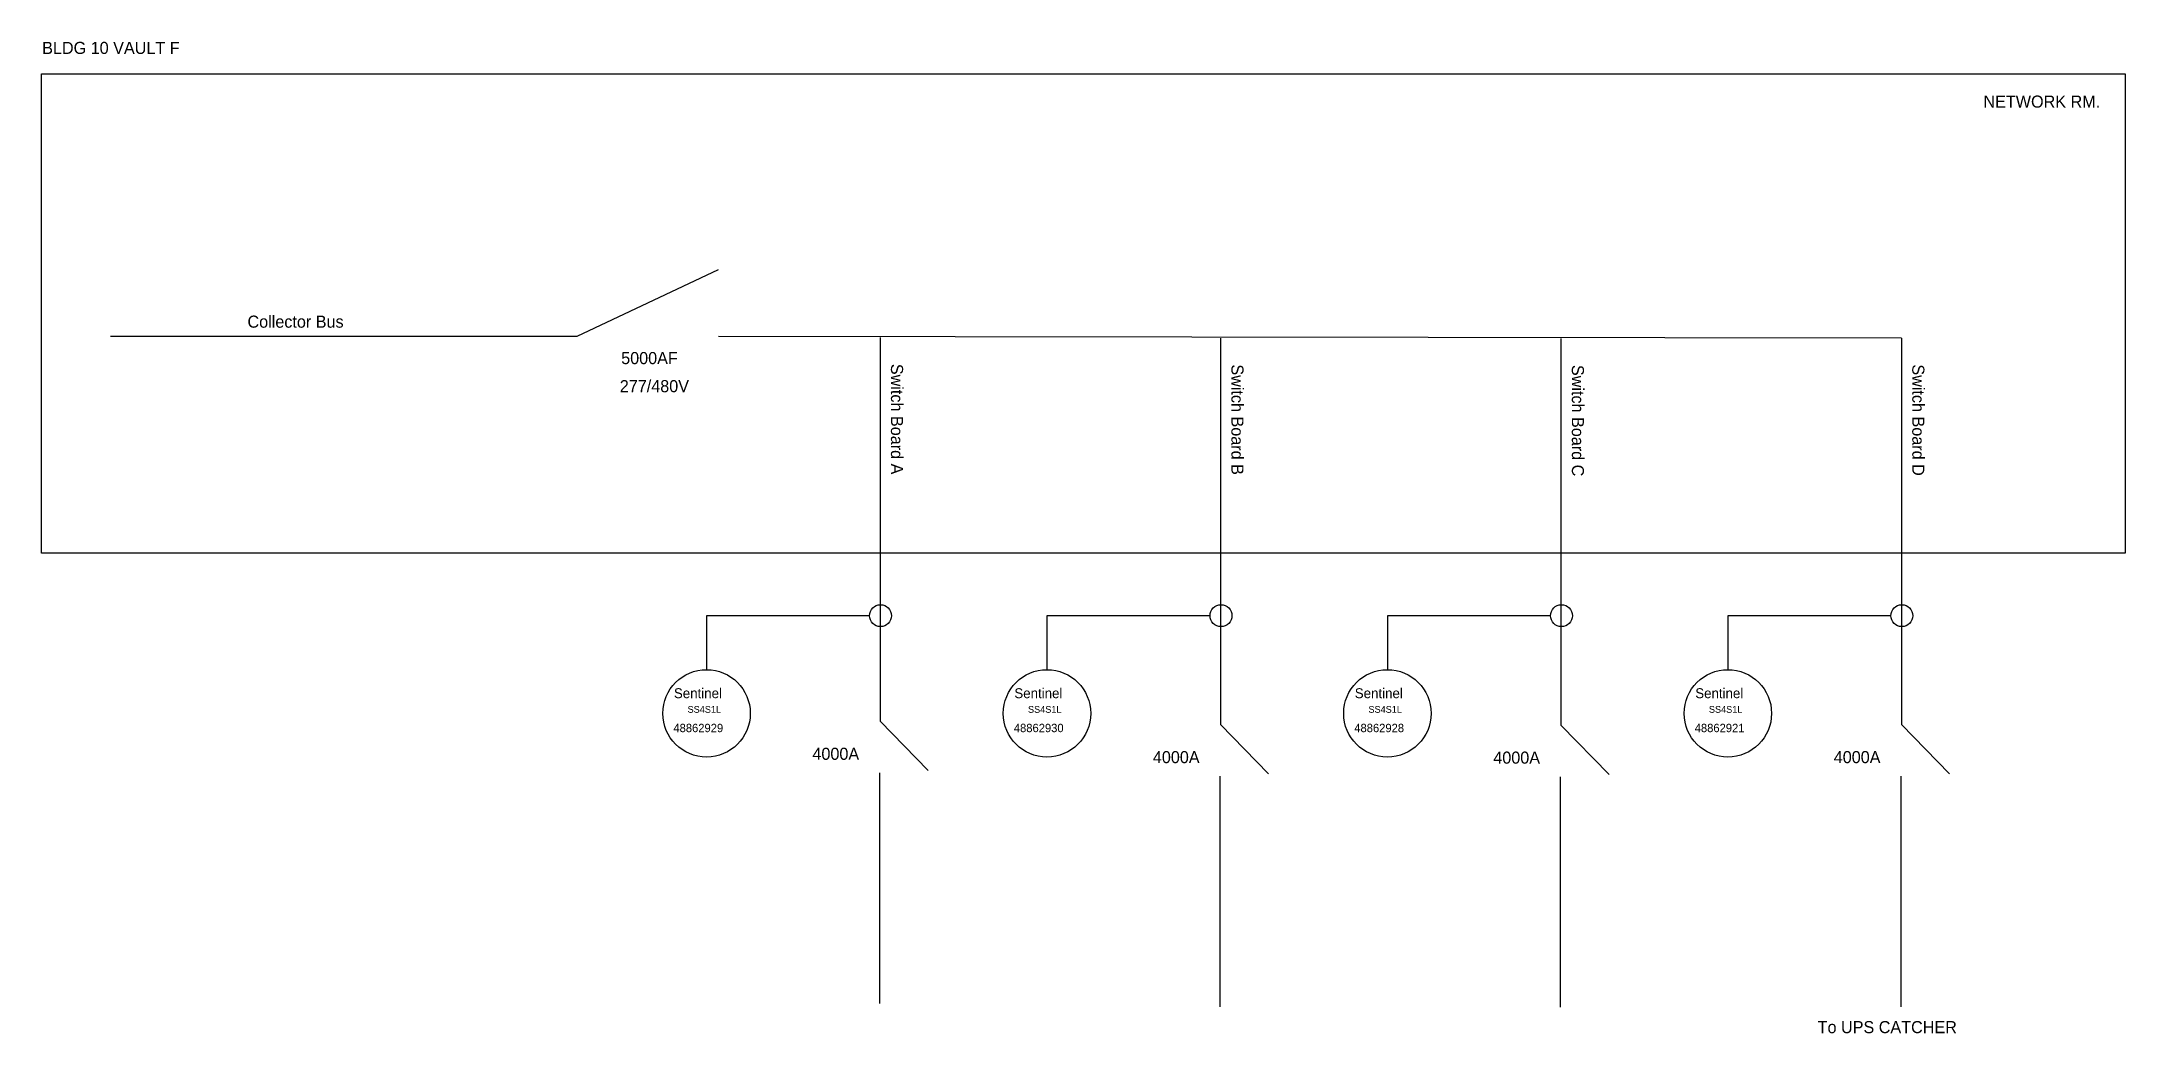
# Model space of a CAD drawing. Header units: inches. Extents: x 21 to 410, y 25 to 72.
# Drawn here: x 21.3 to 107.5, y 31.2 to 72.2 of the extents above; entities that cross this region are included whole.
import ezdxf

# ---------------------------------------------------------------- set-up
doc = ezdxf.new("R2010")
doc.units = ezdxf.units.IN
doc.header["$MEASUREMENT"] = 0

msp = doc.modelspace()

# ---------------------------------------------------------------- texts
at = {"attachment_point": 1}
for s, insert, char_height, width in [('BLDG 10 VAULT F', (21.342, 72.198), 0.5, 9.06324), ('NETWORK RM.', (101.629, 69.978), 0.5, 9.06324), ('Collector Bus', (29.833, 60.875), 0.5, 9.06324), ('5000AF', (45.289, 59.369), 0.5, 9.06324), ('277/480V', (45.231, 58.207), 0.5, 9.06324), ('Sentinel', (47.47, 45.462), 0.411, 7.44955), ('Sentinel', (61.55, 45.462), 0.411, 7.44955), ('Sentinel', (75.63, 45.462), 0.411, 7.44955), ('Sentinel', (89.71, 45.462), 0.411, 7.44955), ('48862929', (47.448, 43.991), 0.346, 6.27217), ('SS4S1L', (48.034, 44.728), 0.2822, 5.11598), ('48862930', (61.528, 43.991), 0.346, 6.27217), ('SS4S1L', (62.114, 44.728), 0.2822, 5.11598), ('48862928', (75.608, 43.991), 0.346, 6.27217), ('SS4S1L', (76.194, 44.728), 0.2822, 5.11598), ('48862921', (89.688, 43.991), 0.346, 6.27217), ('SS4S1L', (90.274, 44.728), 0.2822, 5.11598), ('4000A', (53.198, 43.001), 0.5, 9.06324), ('4000A', (67.278, 42.864), 0.5, 9.06324), ('4000A', (81.358, 42.842), 0.5, 9.06324), ('4000A', (95.438, 42.864), 0.5, 9.06324), ('To UPS CATCHER', (94.772, 31.695), 0.5, 9.06324)]:
    msp.add_mtext(s, dxfattribs=dict(at, insert=insert, char_height=char_height, width=width))
at = {"char_height": 0.5, "width": 9.06324, "attachment_point": 1, "rotation": 270}
for s, insert in [('Switch Board A', (56.946, 58.879)), ('Switch Board B', (71.026, 58.857)), ('Switch Board C', (85.106, 58.835)), ('Switch Board D', (99.186, 58.857))]:
    msp.add_mtext(s, dxfattribs=dict(at, insert=insert))

# ---------------------------------------------------------------- linework, layer by layer
for p, q in [((43.463, 60.031), (49.312, 62.785)), ((24.167, 60.031), (43.463, 60.031)), ((49.312, 60.022), (98.235, 59.956)), ((55.996, 59.967), (55.996, 44.097)), ((70.076, 59.945), (70.076, 43.96)), ((84.155, 59.923), (84.155, 43.938)), ((98.235, 59.945), (98.235, 43.96)), ((55.563, 48.463), (48.819, 48.463)), ((48.819, 48.463), (48.819, 46.23)), ((69.643, 48.463), (62.898, 48.463)), ((62.898, 48.463), (62.898, 46.23)), ((83.723, 48.463), (76.978, 48.463)), ((76.978, 48.463), (76.978, 46.23)), ((97.803, 48.463), (91.058, 48.463)), ((91.058, 48.463), (91.058, 46.23)), ((55.996, 44.097), (57.987, 42.053)), ((70.076, 43.96), (72.067, 41.916)), ((98.235, 43.96), (100.227, 41.916)), ((84.155, 43.938), (86.147, 41.894)), ((55.968, 41.959), (55.968, 32.427)), ((70.048, 41.822), (70.048, 32.29)), ((84.128, 41.8), (84.128, 32.268)), ((98.208, 41.822), (98.208, 32.29))]:
    msp.add_line(p, q)
msp.add_lwpolyline([(21.321, 70.874), (107.497, 70.874), (107.497, 51.052), (21.321, 51.052)], close=True)
for centre, radius in [((56.015, 48.463), 0.452), ((70.095, 48.463), 0.452), ((84.175, 48.463), 0.452), ((98.255, 48.463), 0.452), ((48.819, 44.422), 1.808), ((62.898, 44.422), 1.808), ((76.978, 44.422), 1.808), ((91.058, 44.422), 1.808)]:
    msp.add_circle(centre, radius)

msp.set_redraw_order([(e.dxf.handle, doc.entitydb.next_handle()) for e in msp.query("TEXT MTEXT ATTDEF DIMENSION ARC_DIMENSION")])  # texts and dimensions are drawn at this point

doc.saveas('drawing.dxf')
